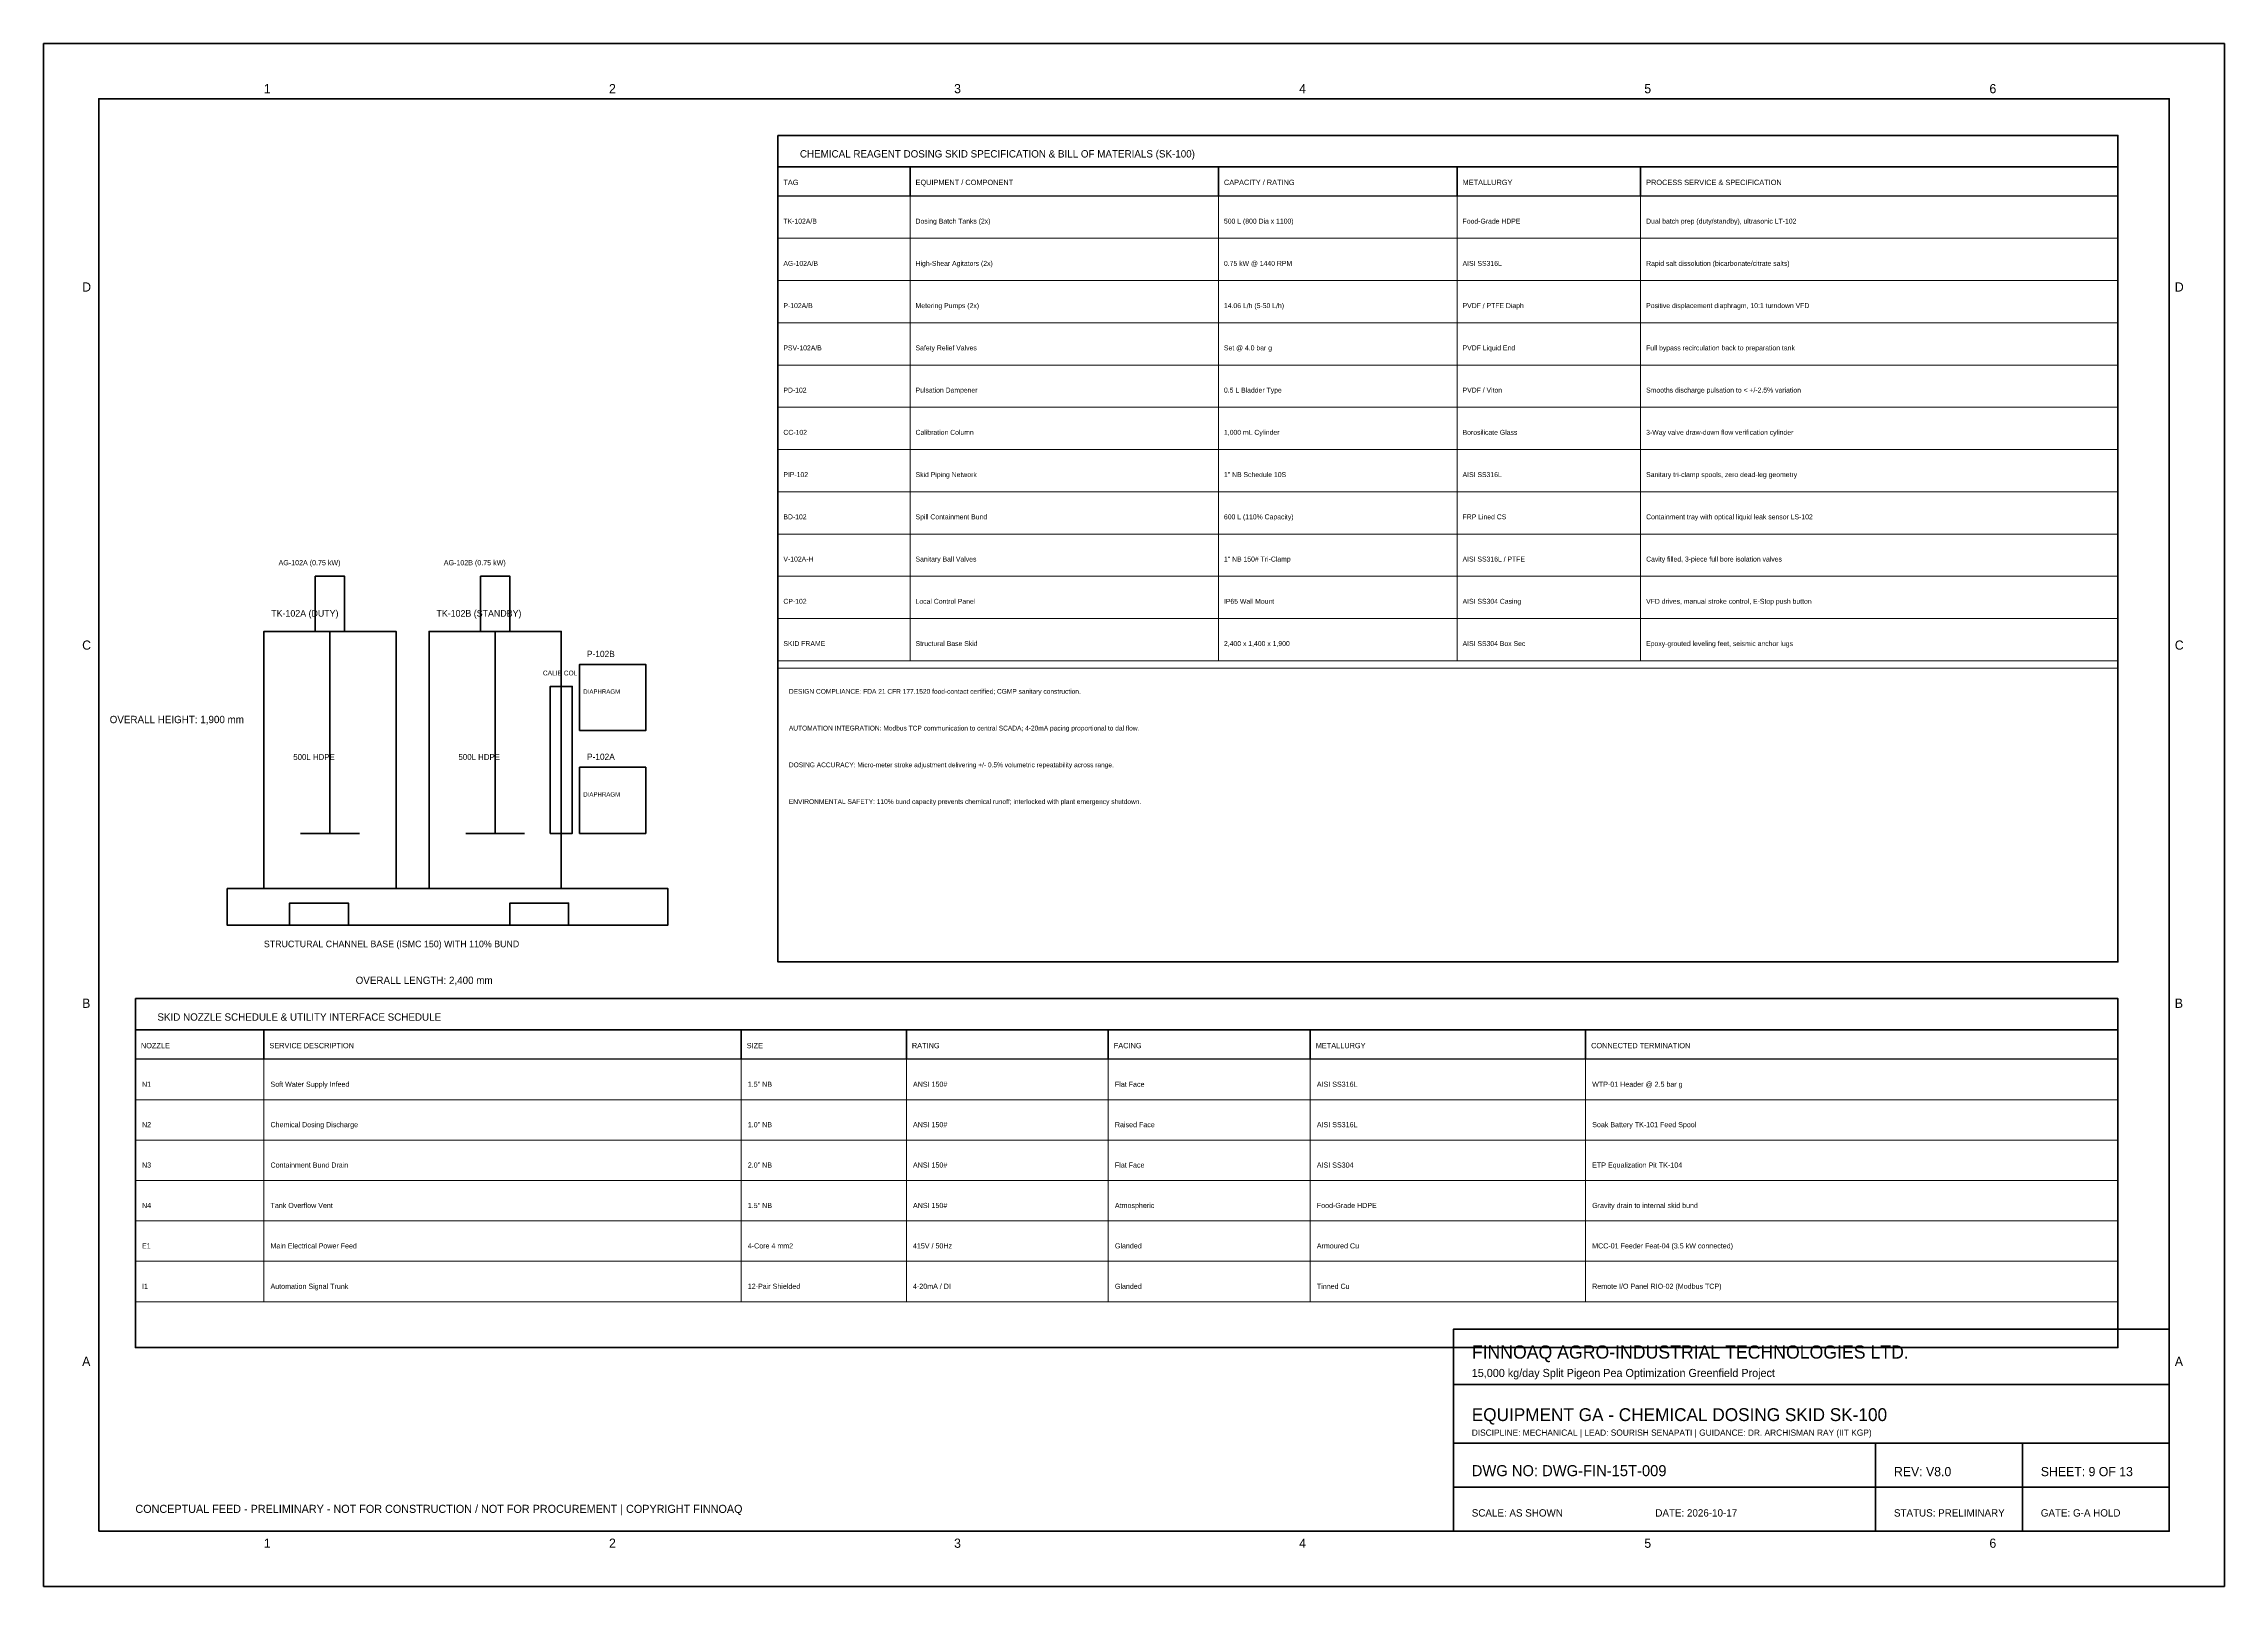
# Model space of a CAD drawing. Header units: millimetres. Extents: x 0 to 594, y 0 to 420.
import ezdxf

# ---------------------------------------------------------------- set-up
doc = ezdxf.new("R2010")
doc.units = ezdxf.units.MM
for name, color, linetype, lineweight in [('ANNOTATION', 7, 'Continuous', 35), ('BORDER_TITLE', 7, 'Continuous', 70), ('DIMENSIONS', 4, 'Continuous', 25), ('EQUIPMENT', 3, 'Continuous', 50), ('TABLE_GRID', 4, 'Continuous', 25)]:
    doc.layers.add(name, color=color, linetype=linetype, lineweight=lineweight)

msp = doc.modelspace()

# ---------------------------------------------------------------- linework, layer by layer
at = {"layer": 'BORDER_TITLE'}
for p, q in [((384, 55), (579, 55)), ((384, 39), (579, 39)), ((499, 15), (499, 39)), ((539, 15), (539, 39)), ((384, 27), (579, 27))]:
    msp.add_line(p, q, dxfattribs=at)
at = {"layer": 'BORDER_TITLE', "lineweight": 70}
msp.add_lwpolyline([(0, 0), (594, 0), (594, 420), (0, 420), (0, 0)], dxfattribs=at)
at = {"layer": 'BORDER_TITLE', "lineweight": 50}
for points in [[(15, 15), (579, 15), (579, 405), (15, 405), (15, 15)], [(200, 395), (565, 395), (565, 170), (200, 170), (200, 395)], [(25, 160), (565, 160), (565, 65), (25, 65), (25, 160)], [(384, 15), (579, 15), (579, 70), (384, 70), (384, 15)]]:
    msp.add_lwpolyline(points, dxfattribs=at)
at = {"layer": 'BORDER_TITLE', "lineweight": 35}
for points in [[(200, 395), (565, 395), (565, 386.5), (200, 386.5), (200, 395)], [(25, 160), (565, 160), (565, 151.5), (25, 151.5), (25, 160)]]:
    msp.add_lwpolyline(points, dxfattribs=at)
at = {"layer": 'BORDER_TITLE', "lineweight": 25}
for points in [[(200, 386.5), (236, 386.5), (236, 378.5), (200, 378.5), (200, 386.5)], [(236, 386.5), (320, 386.5), (320, 378.5), (236, 378.5), (236, 386.5)], [(320, 386.5), (385, 386.5), (385, 378.5), (320, 378.5), (320, 386.5)], [(385, 386.5), (435, 386.5), (435, 378.5), (385, 378.5), (385, 386.5)], [(435, 386.5), (565, 386.5), (565, 378.5), (435, 378.5), (435, 386.5)], [(25, 151.5), (60, 151.5), (60, 143.5), (25, 143.5), (25, 151.5)], [(60, 151.5), (190, 151.5), (190, 143.5), (60, 143.5), (60, 151.5)], [(190, 151.5), (235, 151.5), (235, 143.5), (190, 143.5), (190, 151.5)], [(235, 151.5), (290, 151.5), (290, 143.5), (235, 143.5), (235, 151.5)], [(290, 151.5), (345, 151.5), (345, 143.5), (290, 143.5), (290, 151.5)], [(345, 151.5), (420, 151.5), (420, 143.5), (345, 143.5), (345, 151.5)], [(420, 151.5), (565, 151.5), (565, 143.5), (420, 143.5), (420, 151.5)]]:
    msp.add_lwpolyline(points, dxfattribs=at)
at = {"layer": 'EQUIPMENT', "lineweight": 35}
for p, q in [((78, 260), (78, 205)), ((123, 260), (123, 205)), ((70, 205), (86, 205)), ((115, 205), (131, 205))]:
    msp.add_line(p, q, dxfattribs=at)
at = {"layer": 'EQUIPMENT', "lineweight": 40}
for points in [[(74, 260), (82, 260), (82, 275), (74, 275), (74, 260)], [(119, 260), (127, 260), (127, 275), (119, 275), (119, 260)], [(146, 233), (164, 233), (164, 251), (146, 251), (146, 233)], [(146, 205), (164, 205), (164, 223), (146, 223), (146, 205)]]:
    msp.add_lwpolyline(points, dxfattribs=at)
at = {"layer": 'EQUIPMENT', "lineweight": 50}
for points in [[(60, 190), (96, 190), (96, 260), (60, 260), (60, 190)], [(105, 190), (141, 190), (141, 260), (105, 260), (105, 190)], [(50, 190), (170, 190), (170, 180), (50, 180), (50, 190)]]:
    msp.add_lwpolyline(points, dxfattribs=at)
at = {"layer": 'EQUIPMENT', "lineweight": 35}
msp.add_lwpolyline([(138, 205), (144, 205), (144, 245), (138, 245), (138, 205)], dxfattribs=at)
at = {"layer": 'EQUIPMENT'}
for points in [[(67, 180), (83, 180), (83, 186), (67, 186), (67, 180)], [(127, 180), (143, 180), (143, 186), (127, 186), (127, 180)]]:
    msp.add_lwpolyline(points, dxfattribs=at)
at = {"layer": 'TABLE_GRID', "lineweight": 15}
for points in [[(200, 378.5), (236, 378.5), (236, 367), (200, 367), (200, 378.5)], [(236, 378.5), (320, 378.5), (320, 367), (236, 367), (236, 378.5)], [(320, 378.5), (385, 378.5), (385, 367), (320, 367), (320, 378.5)], [(385, 378.5), (435, 378.5), (435, 367), (385, 367), (385, 378.5)], [(435, 378.5), (565, 378.5), (565, 367), (435, 367), (435, 378.5)], [(200, 367), (236, 367), (236, 355.5), (200, 355.5), (200, 367)], [(236, 367), (320, 367), (320, 355.5), (236, 355.5), (236, 367)], [(320, 367), (385, 367), (385, 355.5), (320, 355.5), (320, 367)], [(385, 367), (435, 367), (435, 355.5), (385, 355.5), (385, 367)], [(435, 367), (565, 367), (565, 355.5), (435, 355.5), (435, 367)], [(200, 355.5), (236, 355.5), (236, 344), (200, 344), (200, 355.5)], [(236, 355.5), (320, 355.5), (320, 344), (236, 344), (236, 355.5)], [(320, 355.5), (385, 355.5), (385, 344), (320, 344), (320, 355.5)], [(385, 355.5), (435, 355.5), (435, 344), (385, 344), (385, 355.5)], [(435, 355.5), (565, 355.5), (565, 344), (435, 344), (435, 355.5)], [(200, 344), (236, 344), (236, 332.5), (200, 332.5), (200, 344)], [(236, 344), (320, 344), (320, 332.5), (236, 332.5), (236, 344)], [(320, 344), (385, 344), (385, 332.5), (320, 332.5), (320, 344)], [(385, 344), (435, 344), (435, 332.5), (385, 332.5), (385, 344)], [(435, 344), (565, 344), (565, 332.5), (435, 332.5), (435, 344)], [(200, 332.5), (236, 332.5), (236, 321), (200, 321), (200, 332.5)], [(236, 332.5), (320, 332.5), (320, 321), (236, 321), (236, 332.5)], [(320, 332.5), (385, 332.5), (385, 321), (320, 321), (320, 332.5)], [(385, 332.5), (435, 332.5), (435, 321), (385, 321), (385, 332.5)], [(435, 332.5), (565, 332.5), (565, 321), (435, 321), (435, 332.5)], [(200, 321), (236, 321), (236, 309.5), (200, 309.5), (200, 321)], [(236, 321), (320, 321), (320, 309.5), (236, 309.5), (236, 321)], [(320, 321), (385, 321), (385, 309.5), (320, 309.5), (320, 321)], [(385, 321), (435, 321), (435, 309.5), (385, 309.5), (385, 321)], [(435, 321), (565, 321), (565, 309.5), (435, 309.5), (435, 321)], [(200, 309.5), (236, 309.5), (236, 298), (200, 298), (200, 309.5)], [(236, 309.5), (320, 309.5), (320, 298), (236, 298), (236, 309.5)], [(320, 309.5), (385, 309.5), (385, 298), (320, 298), (320, 309.5)], [(385, 309.5), (435, 309.5), (435, 298), (385, 298), (385, 309.5)], [(435, 309.5), (565, 309.5), (565, 298), (435, 298), (435, 309.5)], [(200, 298), (236, 298), (236, 286.5), (200, 286.5), (200, 298)], [(236, 298), (320, 298), (320, 286.5), (236, 286.5), (236, 298)], [(320, 298), (385, 298), (385, 286.5), (320, 286.5), (320, 298)], [(385, 298), (435, 298), (435, 286.5), (385, 286.5), (385, 298)], [(435, 298), (565, 298), (565, 286.5), (435, 286.5), (435, 298)], [(200, 286.5), (236, 286.5), (236, 275), (200, 275), (200, 286.5)], [(236, 286.5), (320, 286.5), (320, 275), (236, 275), (236, 286.5)], [(320, 286.5), (385, 286.5), (385, 275), (320, 275), (320, 286.5)], [(385, 286.5), (435, 286.5), (435, 275), (385, 275), (385, 286.5)], [(435, 286.5), (565, 286.5), (565, 275), (435, 275), (435, 286.5)], [(200, 275), (236, 275), (236, 263.5), (200, 263.5), (200, 275)], [(236, 275), (320, 275), (320, 263.5), (236, 263.5), (236, 275)], [(320, 275), (385, 275), (385, 263.5), (320, 263.5), (320, 275)], [(385, 275), (435, 275), (435, 263.5), (385, 263.5), (385, 275)], [(435, 275), (565, 275), (565, 263.5), (435, 263.5), (435, 275)], [(200, 263.5), (236, 263.5), (236, 252), (200, 252), (200, 263.5)], [(236, 263.5), (320, 263.5), (320, 252), (236, 252), (236, 263.5)], [(320, 263.5), (385, 263.5), (385, 252), (320, 252), (320, 263.5)], [(385, 263.5), (435, 263.5), (435, 252), (385, 252), (385, 263.5)], [(435, 263.5), (565, 263.5), (565, 252), (435, 252), (435, 263.5)], [(25, 143.5), (60, 143.5), (60, 132.5), (25, 132.5), (25, 143.5)], [(60, 143.5), (190, 143.5), (190, 132.5), (60, 132.5), (60, 143.5)], [(190, 143.5), (235, 143.5), (235, 132.5), (190, 132.5), (190, 143.5)], [(235, 143.5), (290, 143.5), (290, 132.5), (235, 132.5), (235, 143.5)], [(290, 143.5), (345, 143.5), (345, 132.5), (290, 132.5), (290, 143.5)], [(345, 143.5), (420, 143.5), (420, 132.5), (345, 132.5), (345, 143.5)], [(420, 143.5), (565, 143.5), (565, 132.5), (420, 132.5), (420, 143.5)], [(25, 132.5), (60, 132.5), (60, 121.5), (25, 121.5), (25, 132.5)], [(60, 132.5), (190, 132.5), (190, 121.5), (60, 121.5), (60, 132.5)], [(190, 132.5), (235, 132.5), (235, 121.5), (190, 121.5), (190, 132.5)], [(235, 132.5), (290, 132.5), (290, 121.5), (235, 121.5), (235, 132.5)], [(290, 132.5), (345, 132.5), (345, 121.5), (290, 121.5), (290, 132.5)], [(345, 132.5), (420, 132.5), (420, 121.5), (345, 121.5), (345, 132.5)], [(420, 132.5), (565, 132.5), (565, 121.5), (420, 121.5), (420, 132.5)], [(25, 121.5), (60, 121.5), (60, 110.5), (25, 110.5), (25, 121.5)], [(60, 121.5), (190, 121.5), (190, 110.5), (60, 110.5), (60, 121.5)], [(190, 121.5), (235, 121.5), (235, 110.5), (190, 110.5), (190, 121.5)], [(235, 121.5), (290, 121.5), (290, 110.5), (235, 110.5), (235, 121.5)], [(290, 121.5), (345, 121.5), (345, 110.5), (290, 110.5), (290, 121.5)], [(345, 121.5), (420, 121.5), (420, 110.5), (345, 110.5), (345, 121.5)], [(420, 121.5), (565, 121.5), (565, 110.5), (420, 110.5), (420, 121.5)], [(25, 110.5), (60, 110.5), (60, 99.5), (25, 99.5), (25, 110.5)], [(60, 110.5), (190, 110.5), (190, 99.5), (60, 99.5), (60, 110.5)], [(190, 110.5), (235, 110.5), (235, 99.5), (190, 99.5), (190, 110.5)], [(235, 110.5), (290, 110.5), (290, 99.5), (235, 99.5), (235, 110.5)], [(290, 110.5), (345, 110.5), (345, 99.5), (290, 99.5), (290, 110.5)], [(345, 110.5), (420, 110.5), (420, 99.5), (345, 99.5), (345, 110.5)], [(420, 110.5), (565, 110.5), (565, 99.5), (420, 99.5), (420, 110.5)], [(25, 99.5), (60, 99.5), (60, 88.5), (25, 88.5), (25, 99.5)], [(60, 99.5), (190, 99.5), (190, 88.5), (60, 88.5), (60, 99.5)], [(190, 99.5), (235, 99.5), (235, 88.5), (190, 88.5), (190, 99.5)], [(235, 99.5), (290, 99.5), (290, 88.5), (235, 88.5), (235, 99.5)], [(290, 99.5), (345, 99.5), (345, 88.5), (290, 88.5), (290, 99.5)], [(345, 99.5), (420, 99.5), (420, 88.5), (345, 88.5), (345, 99.5)], [(420, 99.5), (565, 99.5), (565, 88.5), (420, 88.5), (420, 99.5)], [(25, 88.5), (60, 88.5), (60, 77.5), (25, 77.5), (25, 88.5)], [(60, 88.5), (190, 88.5), (190, 77.5), (60, 77.5), (60, 88.5)], [(190, 88.5), (235, 88.5), (235, 77.5), (190, 77.5), (190, 88.5)], [(235, 88.5), (290, 88.5), (290, 77.5), (235, 77.5), (235, 88.5)], [(290, 88.5), (345, 88.5), (345, 77.5), (290, 77.5), (290, 88.5)], [(345, 88.5), (420, 88.5), (420, 77.5), (345, 77.5), (345, 88.5)], [(420, 88.5), (565, 88.5), (565, 77.5), (420, 77.5), (420, 88.5)]]:
    msp.add_lwpolyline(points, dxfattribs=at)
at = {"layer": 'TABLE_GRID', "lineweight": 20}
msp.add_lwpolyline([(200, 250), (565, 250), (565, 170), (200, 170), (200, 250)], dxfattribs=at)

# ---------------------------------------------------------------- texts
at = {"layer": 'ANNOTATION'}
for s, height, p in [('TK-102A/B', 1.35, (201.5, 371)), ('Dosing Batch Tanks (2x)', 1.35, (237.5, 371)), ('500 L (800 Dia x 1100)', 1.35, (321.5, 371)), ('Food-Grade HDPE', 1.35, (386.5, 371)), ('Dual batch prep (duty/standby), ultrasonic LT-102', 1.35, (436.5, 371)), ('AG-102A/B', 1.35, (201.5, 359.5)), ('High-Shear Agitators (2x)', 1.35, (237.5, 359.5)), ('0.75 kW @ 1440 RPM', 1.35, (321.5, 359.5)), ('AISI SS316L', 1.35, (386.5, 359.5)), ('Rapid salt dissolution (bicarbonate/citrate salts)', 1.35, (436.5, 359.5)), ('P-102A/B', 1.35, (201.5, 348)), ('Metering Pumps (2x)', 1.35, (237.5, 348)), ('14.06 L/h (5-50 L/h)', 1.35, (321.5, 348)), ('PVDF / PTFE Diaph', 1.35, (386.5, 348)), ('Positive displacement diaphragm, 10:1 turndown VFD', 1.35, (436.5, 348)), ('PSV-102A/B', 1.35, (201.5, 336.5)), ('Safety Relief Valves', 1.35, (237.5, 336.5)), ('Set @ 4.0 bar g', 1.35, (321.5, 336.5)), ('PVDF Liquid End', 1.35, (386.5, 336.5)), ('Full bypass recirculation back to preparation tank', 1.35, (436.5, 336.5)), ('PD-102', 1.35, (201.5, 325)), ('Pulsation Dampener', 1.35, (237.5, 325)), ('0.5 L Bladder Type', 1.35, (321.5, 325)), ('PVDF / Viton', 1.35, (386.5, 325)), ('Smooths discharge pulsation to < +/-2.5% variation', 1.35, (436.5, 325)), ('CC-102', 1.35, (201.5, 313.5)), ('Calibration Column', 1.35, (237.5, 313.5)), ('1,000 mL Cylinder', 1.35, (321.5, 313.5)), ('Borosilicate Glass', 1.35, (386.5, 313.5)), ('3-Way valve draw-down flow verification cylinder', 1.35, (436.5, 313.5)), ('PIP-102', 1.35, (201.5, 302)), ('Skid Piping Network', 1.35, (237.5, 302)), ('1" NB Schedule 10S', 1.35, (321.5, 302)), ('AISI SS316L', 1.35, (386.5, 302)), ('Sanitary tri-clamp spools, zero dead-leg geometry', 1.35, (436.5, 302)), ('BD-102', 1.35, (201.5, 290.5)), ('Spill Containment Bund', 1.35, (237.5, 290.5)), ('600 L (110% Capacity)', 1.35, (321.5, 290.5)), ('FRP Lined CS', 1.35, (386.5, 290.5)), ('Containment tray with optical liquid leak sensor LS-102', 1.35, (436.5, 290.5)), ('AG-102A (0.75 kW)', 1.4, (64, 278)), ('AG-102B (0.75 kW)', 1.4, (109, 278)), ('V-102A-H', 1.35, (201.5, 279)), ('Sanitary Ball Valves', 1.35, (237.5, 279)), ('1" NB 150# Tri-Clamp', 1.35, (321.5, 279)), ('AISI SS316L / PTFE', 1.35, (386.5, 279)), ('Cavity filled, 3-piece full bore isolation valves', 1.35, (436.5, 279)), ('CP-102', 1.35, (201.5, 267.5)), ('Local Control Panel', 1.35, (237.5, 267.5)), ('IP65 Wall Mount', 1.35, (321.5, 267.5)), ('AISI SS304 Casing', 1.35, (386.5, 267.5)), ('VFD drives, manual stroke control, E-Stop push button', 1.35, (436.5, 267.5)), ('TK-102A (DUTY)', 1.8, (62, 264)), ('TK-102B (STANDBY)', 1.8, (107, 264)), ('SKID FRAME', 1.35, (201.5, 256)), ('Structural Base Skid', 1.35, (237.5, 256)), ('2,400 x 1,400 x 1,900', 1.35, (321.5, 256)), ('AISI SS304 Box Sec', 1.35, (386.5, 256)), ('Epoxy-grouted leveling feet, seismic anchor lugs', 1.35, (436.5, 256)), ('P-102B', 1.7, (148, 253)), ('CALIB COL', 1.3, (136, 248)), ('DIAPHRAGM', 1.2, (147, 243)), ('DESIGN COMPLIANCE: FDA 21 CFR 177.1520 food-contact certified; CGMP sanitary construction.', 1.3, (203, 243)), ('AUTOMATION INTEGRATION: Modbus TCP communication to central SCADA; 4-20mA pacing proportional to dal flow.', 1.3, (203, 233)), ('500L HDPE', 1.6, (68, 225)), ('500L HDPE', 1.6, (113, 225)), ('P-102A', 1.7, (148, 225)), ('DOSING ACCURACY: Micro-meter stroke adjustment delivering +/- 0.5% volumetric repeatability across range.', 1.3, (203, 223)), ('DIAPHRAGM', 1.2, (147, 215)), ('ENVIRONMENTAL SAFETY: 110% bund capacity prevents chemical runoff; interlocked with plant emergency shutdown.', 1.3, (203, 213)), ('STRUCTURAL CHANNEL BASE (ISMC 150) WITH 110% BUND', 1.8, (60, 174)), ('N1', 1.4, (26.8, 136)), ('Soft Water Supply Infeed', 1.4, (61.8, 136)), ('1.5" NB', 1.4, (191.8, 136)), ('ANSI 150#', 1.4, (236.8, 136)), ('Flat Face', 1.4, (291.8, 136)), ('AISI SS316L', 1.4, (346.8, 136)), ('WTP-01 Header @ 2.5 bar g', 1.4, (421.8, 136)), ('N2', 1.4, (26.8, 125)), ('Chemical Dosing Discharge', 1.4, (61.8, 125)), ('1.0" NB', 1.4, (191.8, 125)), ('ANSI 150#', 1.4, (236.8, 125)), ('Raised Face', 1.4, (291.8, 125)), ('AISI SS316L', 1.4, (346.8, 125)), ('Soak Battery TK-101 Feed Spool', 1.4, (421.8, 125)), ('N3', 1.4, (26.8, 114)), ('Containment Bund Drain', 1.4, (61.8, 114)), ('2.0" NB', 1.4, (191.8, 114)), ('ANSI 150#', 1.4, (236.8, 114)), ('Flat Face', 1.4, (291.8, 114)), ('AISI SS304', 1.4, (346.8, 114)), ('ETP Equalization Pit TK-104', 1.4, (421.8, 114)), ('N4', 1.4, (26.8, 103)), ('Tank Overflow Vent', 1.4, (61.8, 103)), ('1.5" NB', 1.4, (191.8, 103)), ('ANSI 150#', 1.4, (236.8, 103)), ('Atmospheric', 1.4, (291.8, 103)), ('Food-Grade HDPE', 1.4, (346.8, 103)), ('Gravity drain to internal skid bund', 1.4, (421.8, 103)), ('E1', 1.4, (26.8, 92)), ('Main Electrical Power Feed', 1.4, (61.8, 92)), ('4-Core 4 mm2', 1.4, (191.8, 92)), ('415V / 50Hz', 1.4, (236.8, 92)), ('Glanded', 1.4, (291.8, 92)), ('Armoured Cu', 1.4, (346.8, 92)), ('MCC-01 Feeder Feat-04 (3.5 kW connected)', 1.4, (421.8, 92)), ('I1', 1.4, (26.8, 81)), ('Automation Signal Trunk', 1.4, (61.8, 81)), ('12-Pair Shielded', 1.4, (191.8, 81)), ('4-20mA / DI', 1.4, (236.8, 81)), ('Glanded', 1.4, (291.8, 81)), ('Tinned Cu', 1.4, (346.8, 81)), ('Remote I/O Panel RIO-02 (Modbus TCP)', 1.4, (421.8, 81)), ('FINNOAQ AGRO-INDUSTRIAL TECHNOLOGIES LTD.', 3.6, (389, 62)), ('15,000 kg/day Split Pigeon Pea Optimization Greenfield Project', 2.2, (389, 57)), ('EQUIPMENT GA - CHEMICAL DOSING SKID SK-100', 3.5, (389, 45)), ('DISCIPLINE: MECHANICAL | LEAD: SOURISH SENAPATI | GUIDANCE: DR. ARCHISMAN RAY (IIT KGP)', 1.7, (389, 41)), ('DWG NO: DWG-FIN-15T-009', 3, (389, 30)), ('REV: V8.0', 2.5, (504, 30)), ('SHEET: 9 OF 13', 2.5, (544, 30)), ('CONCEPTUAL FEED - PRELIMINARY - NOT FOR CONSTRUCTION / NOT FOR PROCUREMENT | COPYRIGHT FINNOAQ', 2.2, (25, 20)), ('SCALE: AS SHOWN', 2, (389, 19)), ('DATE: 2026-10-17', 2, (439, 19)), ('STATUS: PRELIMINARY', 2, (504, 19)), ('GATE: G-A HOLD', 2, (544, 19))]:
    msp.add_text(s, height=height, dxfattribs=at).set_placement(p)
at = {"layer": 'BORDER_TITLE'}
for s, height, p in [('1', 2.5, (60, 406.5)), ('2', 2.5, (154, 406.5)), ('3', 2.5, (248, 406.5)), ('4', 2.5, (342, 406.5)), ('5', 2.5, (436, 406.5)), ('6', 2.5, (530, 406.5)), ('CHEMICAL REAGENT DOSING SKID SPECIFICATION & BILL OF MATERIALS (SK-100)', 2, (206, 389)), ('TAG', 1.45, (201.5, 381.5)), ('EQUIPMENT / COMPONENT', 1.45, (237.5, 381.5)), ('CAPACITY / RATING', 1.45, (321.5, 381.5)), ('METALLURGY', 1.45, (386.5, 381.5)), ('PROCESS SERVICE & SPECIFICATION', 1.45, (436.5, 381.5)), ('D', 2.5, (10.5, 352.5)), ('D', 2.5, (580.5, 352.5)), ('C', 2.5, (10.5, 255)), ('C', 2.5, (580.5, 255)), ('B', 2.5, (10.5, 157.5)), ('SKID NOZZLE SCHEDULE & UTILITY INTERFACE SCHEDULE', 2, (31, 154)), ('B', 2.5, (580.5, 157.5)), ('NOZZLE', 1.45, (26.5, 146.5)), ('SERVICE DESCRIPTION', 1.45, (61.5, 146.5)), ('SIZE', 1.45, (191.5, 146.5)), ('RATING', 1.45, (236.5, 146.5)), ('FACING', 1.45, (291.5, 146.5)), ('METALLURGY', 1.45, (346.5, 146.5)), ('CONNECTED TERMINATION', 1.45, (421.5, 146.5)), ('A', 2.5, (10.5, 60)), ('A', 2.5, (580.5, 60)), ('1', 2.5, (60, 10.5)), ('2', 2.5, (154, 10.5)), ('3', 2.5, (248, 10.5)), ('4', 2.5, (342, 10.5)), ('5', 2.5, (436, 10.5)), ('6', 2.5, (530, 10.5))]:
    msp.add_text(s, height=height, dxfattribs=at).set_placement(p)
at = {"layer": 'DIMENSIONS'}
for s, p in [('OVERALL HEIGHT: 1,900 mm', (18, 235)), ('OVERALL LENGTH: 2,400 mm', (85, 164))]:
    msp.add_text(s, height=2, dxfattribs=at).set_placement(p)

doc.saveas('drawing.dxf')
